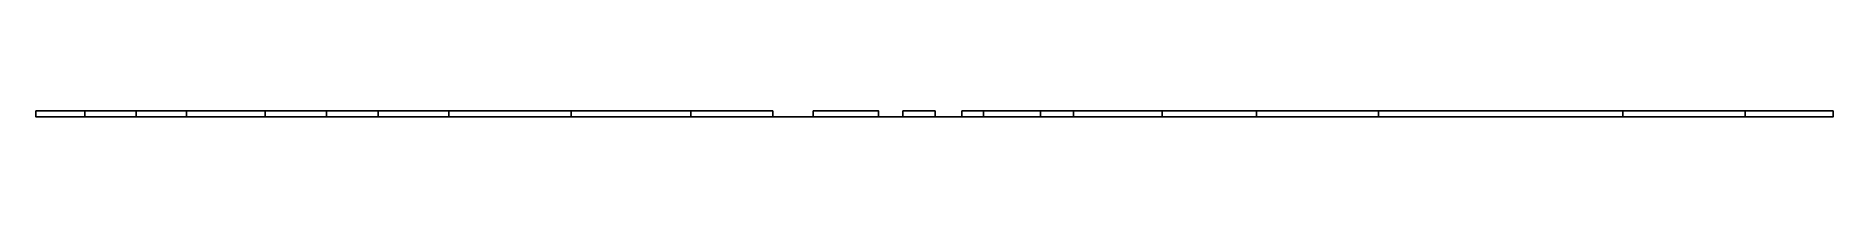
# Model space of a CAD drawing. Extents: x -160 to 364724, y -100 to 7353297.
# Drawn here: x 359968 to 360703, y 7349069 to 7349069 of the extents above; entities that cross this region are included whole.
import ezdxf

# ---------------------------------------------------------------- set-up
doc = ezdxf.new("R2010")
doc.units = 0
doc.header["$LTSCALE"] = 5
doc.layers.add('PS_PERFIL_COTA_LIN', color=7, linetype='Continuous')

msp = doc.modelspace()

# ---------------------------------------------------------------- linework, layer by layer
at = {"layer": 'PS_PERFIL_COTA_LIN', "linetype": 'Continuous'}
for points in [[(359967.558, 7349071.199), (359967.558, 7349068.699), (359987.558, 7349068.699), (359987.558, 7349071.199)], [(359987.558, 7349071.199), (359987.558, 7349068.699), (360008.589, 7349068.699), (360008.589, 7349071.199)], [(360008.589, 7349071.199), (360008.589, 7349068.699), (360029.067, 7349068.699), (360029.067, 7349071.199)], [(360029.067, 7349071.199), (360029.067, 7349068.699), (360061.271, 7349068.699), (360061.271, 7349071.199)], [(360061.271, 7349071.199), (360061.271, 7349068.699), (360086.401, 7349068.699), (360086.401, 7349071.199)], [(360086.401, 7349071.199), (360086.401, 7349068.699), (360107.558, 7349068.699), (360107.558, 7349071.199)], [(360107.558, 7349071.199), (360107.558, 7349068.699), (360136.402, 7349068.699), (360136.402, 7349071.199)], [(360136.402, 7349071.199), (360136.402, 7349068.699), (360186.402, 7349068.699), (360186.402, 7349071.199)], [(360186.402, 7349071.199), (360186.402, 7349068.699), (360235.378, 7349068.699), (360235.378, 7349071.199)], [(360235.378, 7349071.199), (360235.378, 7349068.699), (360268.89, 7349068.699), (360268.89, 7349071.199)], [(360285.379, 7349071.199), (360285.379, 7349068.699), (360312.199, 7349068.699), (360312.199, 7349071.199)], [(360322.053, 7349071.199), (360322.053, 7349068.699), (360335.324, 7349068.699), (360335.324, 7349071.199)], [(360346.277, 7349071.199), (360346.277, 7349068.699), (360355.058, 7349068.699), (360355.058, 7349071.199)], [(360355.058, 7349071.199), (360355.058, 7349068.699), (360378.431, 7349068.699), (360378.431, 7349071.199)], [(360378.431, 7349071.199), (360378.431, 7349068.699), (360391.887, 7349068.699), (360391.887, 7349071.199)], [(360391.887, 7349071.199), (360391.887, 7349068.699), (360428.243, 7349068.699), (360428.243, 7349071.199)], [(360428.243, 7349071.199), (360428.243, 7349068.699), (360466.691, 7349068.699), (360466.691, 7349071.199)], [(360466.691, 7349071.199), (360466.691, 7349068.699), (360516.624, 7349068.699), (360516.624, 7349071.199)], [(360516.624, 7349071.199), (360516.624, 7349068.699), (360616.587, 7349068.699), (360616.587, 7349071.199)], [(360616.587, 7349071.199), (360616.587, 7349068.699), (360666.586, 7349068.699), (360666.586, 7349071.199)], [(360666.586, 7349071.199), (360666.586, 7349068.699), (360702.568, 7349068.699), (360702.568, 7349071.199)]]:
    msp.add_lwpolyline(points, close=True, dxfattribs=at)
for points in [[(359967.558, 7349068.699), (359987.558, 7349068.699)], [(359987.558, 7349068.699), (360007.558, 7349068.699)], [(359987.558, 7349068.699), (360007.558, 7349068.699)], [(360007.558, 7349068.699), (360008.589, 7349068.699)], [(360007.558, 7349068.699), (360008.589, 7349068.699)], [(360008.589, 7349068.699), (360027.558, 7349068.699)], [(360027.558, 7349068.699), (360029.067, 7349068.699)], [(360027.558, 7349068.699), (360029.067, 7349068.699)], [(360029.067, 7349068.699), (360047.558, 7349068.699)], [(360047.558, 7349068.699), (360061.271, 7349068.699)], [(360047.558, 7349068.699), (360061.271, 7349068.699)], [(360061.271, 7349068.699), (360067.558, 7349068.699)], [(360067.558, 7349068.699), (360086.401, 7349068.699)], [(360067.558, 7349068.699), (360086.401, 7349068.699)], [(360086.401, 7349068.699), (360087.558, 7349068.699)], [(360087.558, 7349068.699), (360107.558, 7349068.699)], [(360107.558, 7349068.699), (360127.558, 7349068.699)], [(360107.558, 7349068.699), (360127.558, 7349068.699)], [(360127.558, 7349068.699), (360136.402, 7349068.699)], [(360136.402, 7349068.699), (360147.558, 7349068.699)], [(360136.402, 7349068.699), (360147.558, 7349068.699)], [(360147.558, 7349068.699), (360167.558, 7349068.699)], [(360147.558, 7349068.699), (360167.558, 7349068.699)], [(360167.558, 7349068.699), (360186.402, 7349068.699)], [(360167.558, 7349068.699), (360186.402, 7349068.699)], [(360186.402, 7349068.699), (360187.558, 7349068.699)], [(360187.558, 7349068.699), (360207.558, 7349068.699)], [(360187.558, 7349068.699), (360207.558, 7349068.699)], [(360207.558, 7349068.699), (360227.558, 7349068.699)], [(360207.558, 7349068.699), (360227.558, 7349068.699)], [(360227.558, 7349068.699), (360235.378, 7349068.699)], [(360227.558, 7349068.699), (360235.378, 7349068.699)], [(360235.378, 7349068.699), (360247.558, 7349068.699)], [(360247.558, 7349068.699), (360267.558, 7349068.699)], [(360247.558, 7349068.699), (360267.558, 7349068.699)], [(360267.558, 7349068.699), (360268.89, 7349068.699)], [(360267.558, 7349068.699), (360268.89, 7349068.699)], [(360268.89, 7349068.699), (360287.558, 7349068.699)], [(360287.558, 7349068.699), (360307.558, 7349068.699)], [(360287.558, 7349068.699), (360307.558, 7349068.699)], [(360307.558, 7349068.699), (360312.199, 7349068.699)], [(360307.558, 7349068.699), (360312.199, 7349068.699)], [(360312.199, 7349068.699), (360327.558, 7349068.699)], [(360327.558, 7349068.699), (360335.324, 7349068.699)], [(360327.558, 7349068.699), (360335.324, 7349068.699)], [(360335.324, 7349068.699), (360347.558, 7349068.699)], [(360347.558, 7349068.699), (360355.058, 7349068.699)], [(360347.558, 7349068.699), (360355.058, 7349068.699)], [(360355.058, 7349068.699), (360367.558, 7349068.699)], [(360367.558, 7349068.699), (360378.431, 7349068.699)], [(360378.431, 7349068.699), (360387.558, 7349068.699)], [(360378.431, 7349068.699), (360387.558, 7349068.699)], [(360387.558, 7349068.699), (360391.887, 7349068.699)], [(360387.558, 7349068.699), (360391.887, 7349068.699)], [(360391.887, 7349068.699), (360407.558, 7349068.699)], [(360407.558, 7349068.699), (360427.558, 7349068.699)], [(360407.558, 7349068.699), (360427.558, 7349068.699)], [(360427.558, 7349068.699), (360428.243, 7349068.699)], [(360427.558, 7349068.699), (360428.243, 7349068.699)], [(360428.243, 7349068.699), (360447.558, 7349068.699)], [(360447.558, 7349068.699), (360466.691, 7349068.699)], [(360447.558, 7349068.699), (360466.691, 7349068.699)], [(360466.691, 7349068.699), (360467.558, 7349068.699)], [(360467.558, 7349068.699), (360487.558, 7349068.699)], [(360467.558, 7349068.699), (360487.558, 7349068.699)], [(360487.558, 7349068.699), (360507.558, 7349068.699)], [(360487.558, 7349068.699), (360507.558, 7349068.699)], [(360507.558, 7349068.699), (360516.624, 7349068.699)], [(360507.558, 7349068.699), (360516.624, 7349068.699)], [(360516.624, 7349068.699), (360527.558, 7349068.699)], [(360527.558, 7349068.699), (360547.558, 7349068.699)], [(360527.558, 7349068.699), (360547.558, 7349068.699)], [(360547.558, 7349068.699), (360567.558, 7349068.699)], [(360547.558, 7349068.699), (360567.558, 7349068.699)], [(360567.558, 7349068.699), (360587.558, 7349068.699)], [(360567.558, 7349068.699), (360587.558, 7349068.699)], [(360587.558, 7349068.699), (360607.558, 7349068.699)], [(360587.558, 7349068.699), (360607.558, 7349068.699)], [(360607.558, 7349068.699), (360616.587, 7349068.699)], [(360616.587, 7349068.699), (360627.558, 7349068.699)], [(360616.587, 7349068.699), (360627.558, 7349068.699)], [(360627.558, 7349068.699), (360647.558, 7349068.699)], [(360627.558, 7349068.699), (360647.558, 7349068.699)], [(360647.558, 7349068.699), (360666.586, 7349068.699)], [(360647.558, 7349068.699), (360666.586, 7349068.699)], [(360667.558, 7349068.699), (360687.558, 7349068.699)], [(360667.558, 7349068.699), (360687.558, 7349068.699)], [(360687.558, 7349068.699), (360702.568, 7349068.699)], [(360687.558, 7349068.699), (360702.568, 7349068.699)]]:
    msp.add_lwpolyline(points, dxfattribs=at)

doc.saveas('drawing.dxf')
